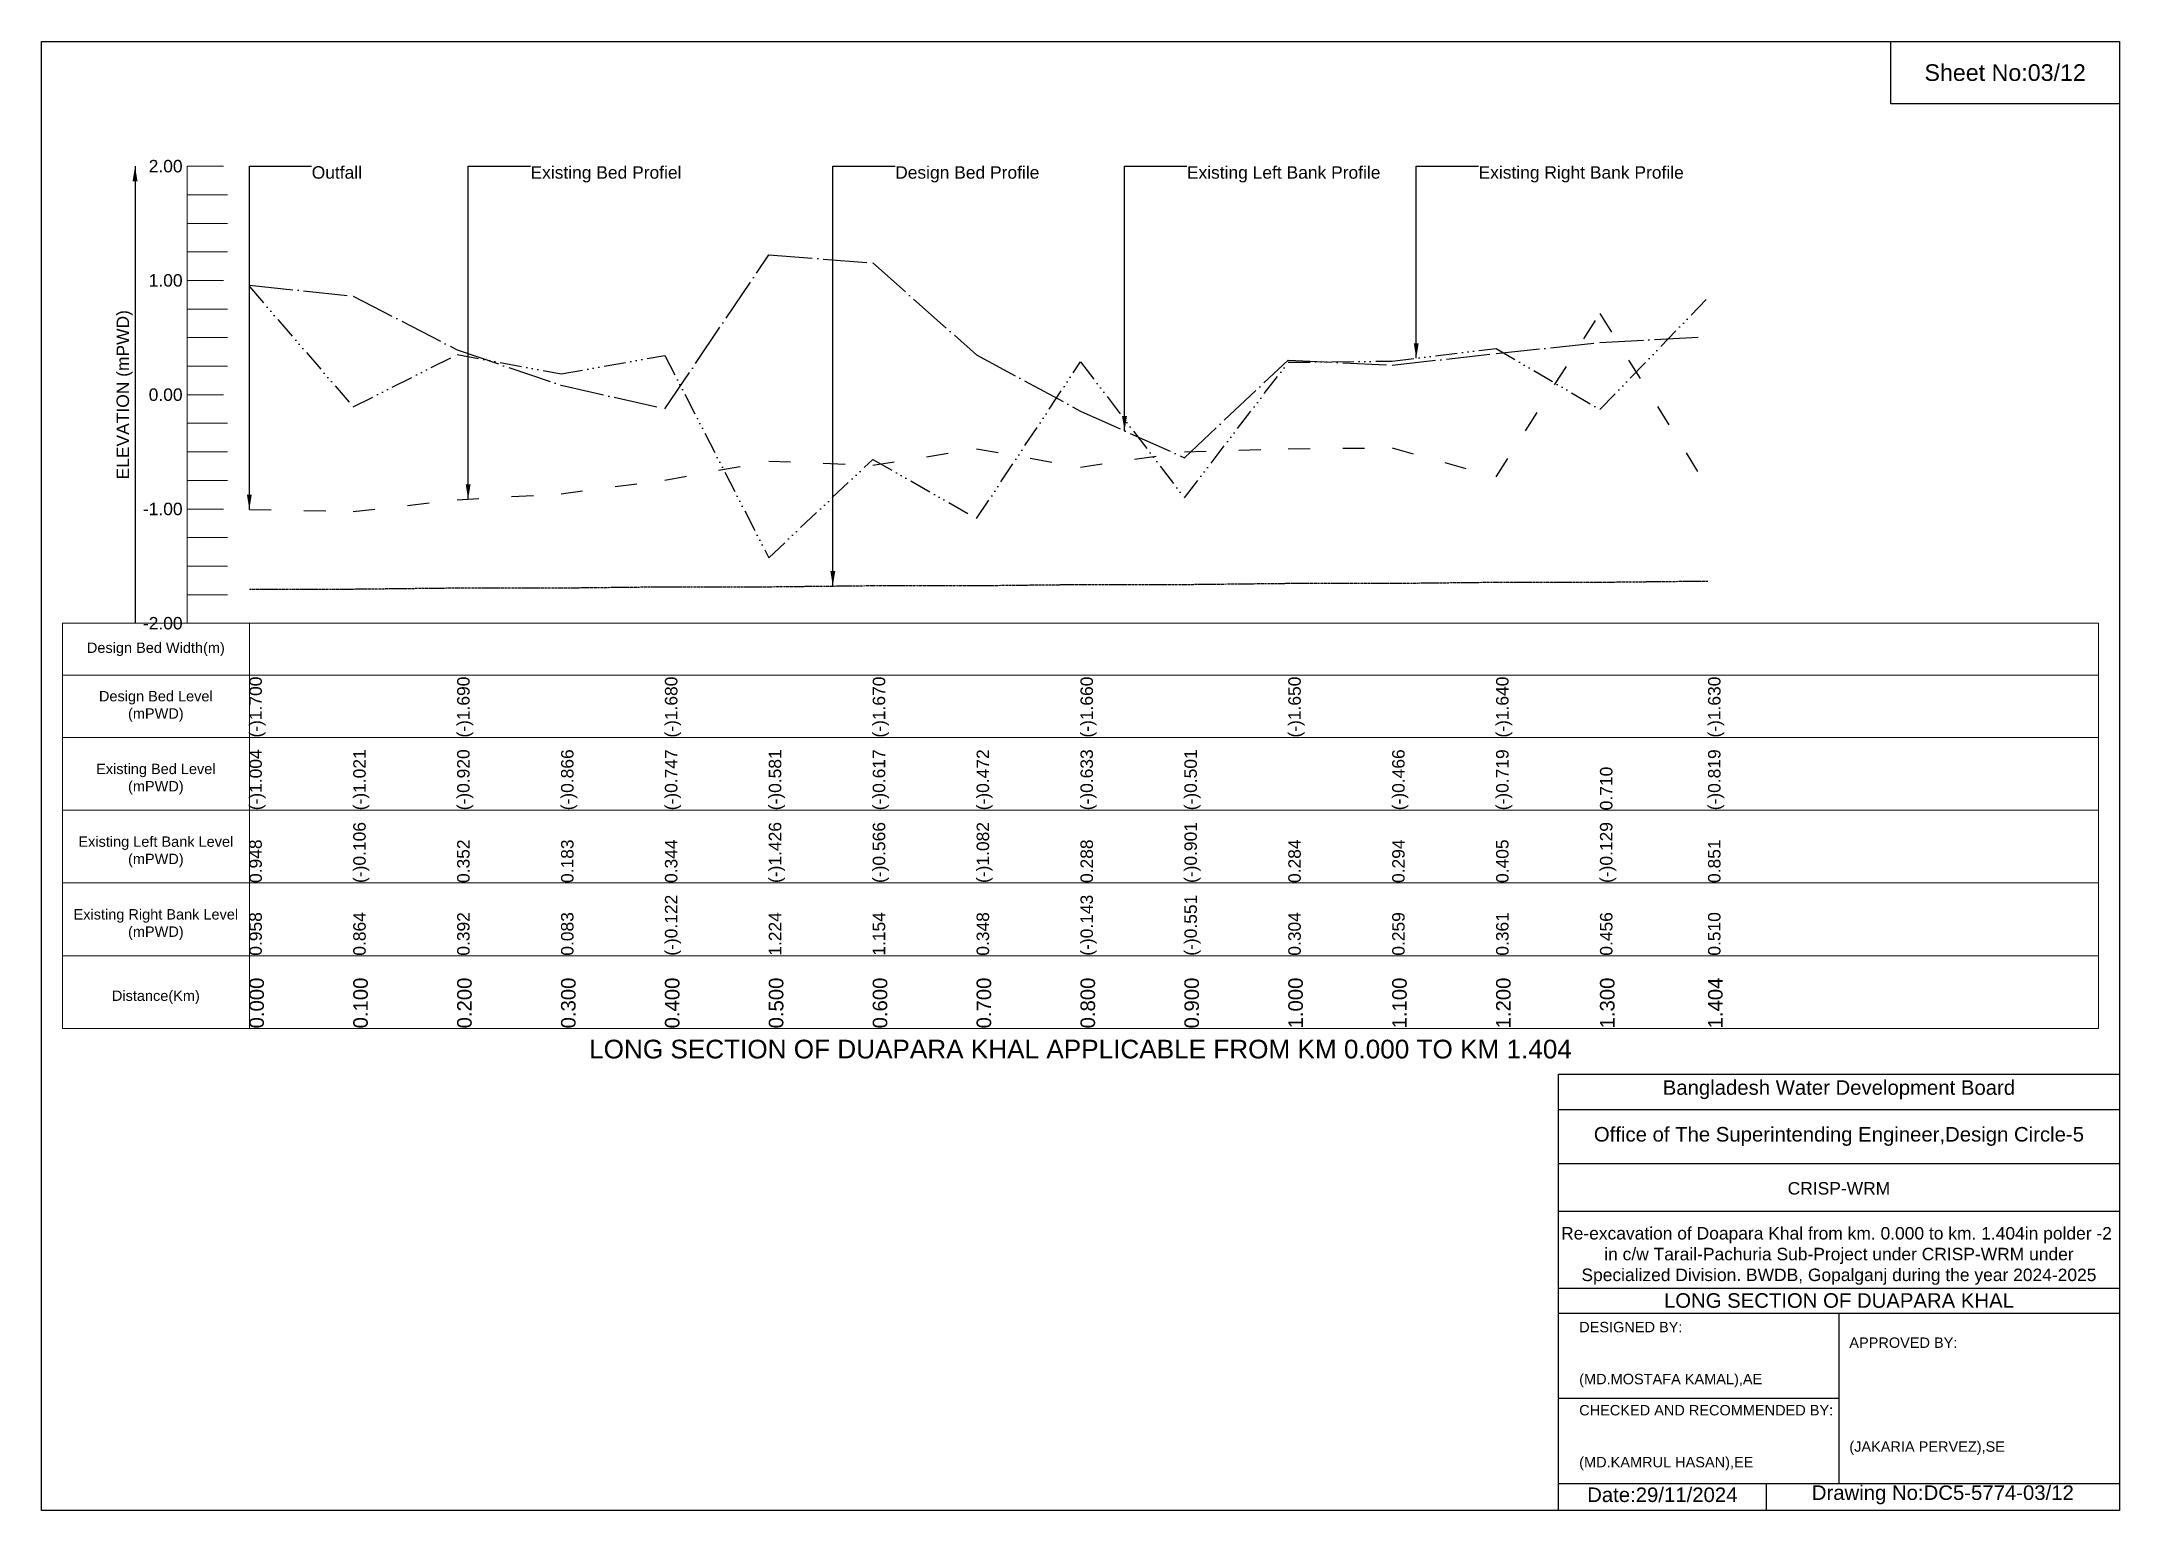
# Model space of a CAD drawing. Header units: inches. Extents: x 91000 to 218000, y -5656 to 7598.
# Drawn here: x 120000 to 128000, y -5656 to 0 of the extents above; entities that cross this region are included whole.
import ezdxf

# ---------------------------------------------------------------- set-up
doc = ezdxf.new("R2010")
doc.units = ezdxf.units.IN
doc.header["$LTSCALE"] = 7
doc.header["$MEASUREMENT"] = 0
for name, pattern in [('ACAD_ISO03W100', [30, 12, -18]), ('ACAD_ISO04W100', [30, 24, -3, 0, -3]), ('ACAD_ISO14W100', [24, 12, -3, 0, -3, 0, -3, 0, -3]), ('CENTER', [2, 1.25, -0.25, 0.25, -0.25])]:
    doc.linetypes.add(name, pattern=pattern)
for name, color, linetype, lineweight in [('Design Bed Level Long Section', 7, 'CENTER', 25), ('Existing Bed Level for Long Section', 7, 'ACAD_ISO03W100', 25), ('Existing Left Bank of Long section', 7, 'ACAD_ISO04W100', 25), ('Existing Right Bank of Long Section', 7, 'ACAD_ISO14W100', 25), ('Long Section Border', 7, 'Continuous', 9), ('Long Section Labels', 7, 'Continuous', 9), ('Vscale for Long Section', 7, 'Continuous', 9)]:
    doc.layers.add(name, color=color, linetype=linetype, lineweight=lineweight)
doc.styles.get("Standard").update_dxf_attribs({"font": 'arial.ttf'})
doc.dimstyles.get("Standard").update_dxf_attribs({"dimtxt": 0.18, "dimasz": 0.18, "dimexe": 0.18, "dimexo": 0.0625, "dimgap": 0.09, "dimtad": 0, "dimtih": 1, "dimtoh": 1, "dimdec": 4, "dimzin": 0, "dimdsep": 46, "dimtxsty": 'Standard', "dimcen": 0.09, "dimadec": 0, "dimazin": 0, "dimtfac": 1, "dimtdec": 4, "dimtofl": 0, "dimtmove": 0, "dimatfit": 3, "dimfxl": 1, "dimtolj": 1, "dimtzin": 0, "dimarcsym": 0})

msp = doc.modelspace()

# ---------------------------------------------------------------- texts
at = {"attachment_point": 5}
for s, insert, char_height in [('Sheet No:03/12', (127560, -120), 64), ('Bangladesh Water Development Board', (126920, -4036), 56), ('Office of The Superintending Engineer,Design Circle-5', (126920, -4216), 56)]:
    msp.add_mtext(s, dxfattribs=dict(at, insert=insert, char_height=char_height))
for s, insert, char_height, width, attachment_point in [('CRISP-WRM', (126920, -4416), 48, 2240, 5), ('Re-excavation of Doapara Khal from km. 0.000 to km. 1.404in polder -2  in c/w Tarail-Pachuria Sub-Project under CRISP-WRM under Specialized Division. BWDB, Gopalganj during the year 2024-2025', (126920, -4676), 48, 2160, 5), ('LONG SECTION OF DUAPARA KHAL', (126920, -4848), 56, 2240, 5), ('DESIGNED BY:^J^J^J(MD.MOSTAFA KAMAL),AE', (125920, -5056), 40, 1120, 4), ('APPROVED BY:^J^J^J^J^J^J(JAKARIA PERVEZ),SE', (126960, -5216), 40, 1120, 4), ('CHECKED AND RECOMMENDED BY:^J^J^J(MD.KAMRUL HASAN),EE', (125920, -5376), 40, 1120, 4), ('Date:29/11/2024', (126240, -5596), 56, 1120, 5), ('Drawing No:DC5-5774-03/12', (127320, -5596), 56, 1760, 5)]:
    msp.add_mtext(s, dxfattribs=dict(insert=insert, char_height=char_height, width=width, attachment_point=attachment_point))
at = {"layer": 'Long Section Border', "attachment_point": 5}
for s, insert, char_height in [('Design Bed Width(m)', (120440, -2340), 40), ('Design Bed Level^J(mPWD)', (120440, -2560), 40), ('Existing Bed Level^J(mPWD)', (120440, -2840), 40), ('Existing Left Bank Level^J(mPWD)', (120440, -3120), 40), ('Existing Right Bank Level^J(mPWD)', (120440, -3400), 40), ('Distance(Km)', (120440, -3680), 40), ('LONG SECTION OF DUAPARA KHAL APPLICABLE FROM KM 0.000 TO KM 1.404', (124000, -3880), 72)]:
    msp.add_mtext(s, dxfattribs=dict(at, insert=insert, char_height=char_height))
at = {"layer": 'Long Section Labels', "char_height": 48, "attachment_point": 1}
for s, insert in [('Outfall', (121040, -480)), ('Existing Bed Profiel', (121882.4, -480)), ('Design Bed Profile', (123286.4, -480)), ('Existing Left Bank Profile', (124409.5, -480)), ('Existing Right Bank Profile', (125532.6, -480))]:
    msp.add_mtext(s, dxfattribs=dict(at, insert=insert))
at = {"layer": 'Vscale for Long Section', "char_height": 48, "attachment_point": 6}
for s, insert in [('2.00', (120543, -480)), ('1.00', (120543, -920)), ('0.00', (120543, -1360)), ('-1.00', (120543, -1800)), ('-2.00', (120543, -2240))]:
    msp.add_mtext(s, dxfattribs=dict(at, insert=insert))
at = {"layer": 'Vscale for Long Section', "rotation": 90}
for s, insert, char_height, attachment_point in [('ELEVATION (mPWD)', (120320, -1360), 48, 5), ('(-)1.700', (120800, -2680), 48, 1), ('(-)1.700', (120800, -2680), 48, 1), ('(-)1.690', (121600, -2680), 48, 1), ('(-)1.690', (121600, -2680), 48, 1), ('(-)1.680', (122400, -2680), 48, 1), ('(-)1.680', (122400, -2680), 48, 1), ('(-)1.670', (123200, -2680), 48, 1), ('(-)1.670', (123200, -2680), 48, 1), ('(-)1.660', (124000, -2680), 48, 1), ('(-)1.660', (124000, -2680), 48, 1), ('(-)1.650', (124800, -2680), 48, 1), ('(-)1.650', (124800, -2680), 48, 1), ('(-)1.640', (125600, -2680), 48, 1), ('(-)1.640', (125600, -2680), 48, 1), ('(-)1.630', (126416, -2680), 48, 1), ('(-)1.004', (120800, -2960), 48, 1), ('(-)1.021', (121200, -2960), 48, 1), ('(-)0.920', (121600, -2960), 48, 1), ('(-)0.866', (122000, -2960), 48, 1), ('(-)0.747', (122400, -2960), 48, 1), ('(-)0.581', (122800, -2960), 48, 1), ('(-)0.617', (123200, -2960), 48, 1), ('(-)0.472', (123600, -2960), 48, 1), ('(-)0.472', (123600, -2960), 48, 1), ('(-)0.633', (124000, -2960), 48, 1), ('(-)0.501', (124400, -2960), 48, 1), ('(-)0.466', (125200, -2960), 48, 1), ('(-)0.719', (125600, -2960), 48, 1), ('0.710', (126000, -2960), 48, 1), ('(-)0.819', (126416, -2960), 48, 1), ('(-)0.106', (121200, -3240), 48, 1), ('(-)1.426', (122800, -3240), 48, 1), ('(-)0.566', (123200, -3240), 48, 1), ('(-)1.082', (123600, -3240), 48, 1), ('(-)0.901', (124400, -3240), 48, 1), ('(-)0.129', (126000, -3240), 48, 1), ('0.948', (120800, -3240), 48, 1), ('0.352', (121600, -3240), 48, 1), ('0.183', (122000, -3240), 48, 1), ('0.344', (122400, -3240), 48, 1), ('0.288', (124000, -3240), 48, 1), ('0.284', (124800, -3240), 48, 1), ('0.294', (125200, -3240), 48, 1), ('0.405', (125600, -3240), 48, 1), ('0.851', (126416, -3240), 48, 1), ('0.958', (120800, -3520), 48, 1), ('0.864', (121200, -3520), 48, 1), ('0.392', (121600, -3520), 48, 1), ('0.083', (122000, -3520), 48, 1), ('(-)0.122', (122400, -3520), 48, 1), ('1.224', (122800, -3520), 48, 1), ('1.154', (123200, -3520), 48, 1), ('0.348', (123600, -3520), 48, 1), ('(-)0.143', (124000, -3520), 48, 1), ('(-)0.551', (124400, -3520), 48, 1), ('0.304', (124800, -3520), 48, 1), ('0.259', (125200, -3520), 48, 1), ('0.361', (125600, -3520), 48, 1), ('0.456', (126000, -3520), 48, 1), ('0.510', (126416, -3520), 48, 1), ('0.000', (120800, -3800), 56, 1), ('0.100', (121200, -3800), 56, 1), ('0.200', (121600, -3800), 56, 1), ('0.300', (122000, -3800), 56, 1), ('0.400', (122400, -3800), 56, 1), ('0.500', (122800, -3800), 56, 1), ('0.600', (123200, -3800), 56, 1), ('0.700', (123600, -3800), 56, 1), ('0.800', (124000, -3800), 56, 1), ('0.900', (124400, -3800), 56, 1), ('1.000', (124800, -3800), 56, 1), ('1.100', (125200, -3800), 56, 1), ('1.200', (125600, -3800), 56, 1), ('1.300', (126000, -3800), 56, 1), ('1.404', (126416, -3800), 56, 1)]:
    msp.add_mtext(s, dxfattribs=dict(at, insert=insert, char_height=char_height, attachment_point=attachment_point))

# ---------------------------------------------------------------- linework, layer by layer
for points in [[(120000, 0), (128000, 0), (128000, -5656), (120000, -5656)], [(127120, 0), (128000, 0), (128000, -240), (127120, -240)]]:
    msp.add_lwpolyline(points, close=True)
for points in [[(125840, -5656), (125840, -3976), (128000, -3976)], [(125840, -4112), (128000, -4112)], [(125840, -4320), (128000, -4320)], [(125840, -4504), (128000, -4504)], [(125840, -4800), (128000, -4800)], [(125840, -4896), (128000, -4896)], [(126920, -4896), (126920, -5552)], [(125840, -5224), (126920, -5224)], [(125840, -5552), (128000, -5552)], [(126640, -5552), (126640, -5656)]]:
    msp.add_lwpolyline(points)
at = {"layer": 'Design Bed Level Long Section'}
msp.add_lwpolyline([(120800, -2108), (121200, -2108), (121600, -2103.6), (122000, -2103.6), (122400, -2099.2), (122800, -2099.2), (123200, -2094.8), (123600, -2094.8), (124000, -2090.4), (124400, -2090.4), (124800, -2086), (125200, -2086), (125600, -2081.6), (126000, -2081.6), (126416, -2077.2)], dxfattribs=at)
at = {"layer": 'Existing Bed Level for Long Section'}
msp.add_lwpolyline([(120800, -1801.8), (121200, -1809.2), (121600, -1764.8), (122000, -1741), (122400, -1688.7), (122800, -1615.6), (123200, -1631.5), (123600, -1567.7), (124000, -1638.5), (124400, -1580.4), (124800, -1567.7), (125200, -1565), (125600, -1676.4), (126000, -1047.6), (126416, -1720.4)], dxfattribs=at)
at = {"layer": 'Existing Left Bank of Long section'}
msp.add_lwpolyline([(120800, -938.5), (121200, -979.8), (121600, -1187.5), (122000, -1323.5), (122400, -1413.7), (122800, -821.4), (123200, -852.2), (123600, -1206.9), (124000, -1422.9), (124400, -1602.4), (124800, -1226.2), (125200, -1246), (125600, -1201.2), (126000, -1159.4), (126416, -1135.6)], dxfattribs=at)
at = {"layer": 'Existing Right Bank of Long Section'}
msp.add_lwpolyline([(120800, -942.9), (121200, -1406.6), (121600, -1205.1), (122000, -1279.5), (122400, -1208.6), (122800, -1987.4), (123200, -1609), (123600, -1836.1), (124000, -1233.3), (124400, -1756.4), (124800, -1235), (125200, -1230.6), (125600, -1181.8), (126000, -1416.8), (126416, -985.6)], dxfattribs=at)
at = {"layer": 'Long Section Border'}
msp.add_lwpolyline([(120080, -2240), (127920, -2240), (127920, -3800), (120080, -3800)], close=True, dxfattribs=at)
for points in [[(120800, -2240), (120800, -3800)], [(120080, -2440), (127920, -2440)], [(120080, -2680), (127920, -2680)], [(120080, -2960), (127920, -2960)], [(120080, -3240), (127920, -3240)], [(120080, -3520), (127920, -3520)]]:
    msp.add_lwpolyline(points, dxfattribs=at)
at = {"layer": 'Vscale for Long Section'}
for points in [[(120560, -2240), (120560, -1800), (120560, -1360), (120560, -920), (120560, -480)], [(120560, -480), (120700, -480)], [(120560, -590), (120716, -590)], [(120560, -700), (120716, -700)], [(120560, -810), (120716, -810)], [(120560, -920), (120700, -920)], [(120560, -1030), (120716, -1030)], [(120560, -1140), (120716, -1140)], [(120560, -1250), (120716, -1250)], [(120560, -1360), (120700, -1360)], [(120560, -1470), (120716, -1470)], [(120560, -1580), (120716, -1580)], [(120560, -1690), (120716, -1690)], [(120560, -1800), (120700, -1800)], [(120560, -1910), (120716, -1910)], [(120560, -2020), (120716, -2020)], [(120560, -2130), (120716, -2130)], [(120560, -2240), (120700, -2240)]]:
    msp.add_lwpolyline(points, dxfattribs=at)

msp.set_redraw_order([(e.dxf.handle, doc.entitydb.next_handle()) for e in msp.query("TEXT MTEXT ATTDEF DIMENSION ARC_DIMENSION")])  # texts and dimensions are drawn at this point

# ---------------------------------------------------------------- leaders
at = {"layer": 'Long Section Labels', "annotation_type": 0, "has_hookline": 1, "hookline_direction": 0}
for points, text_width in [([(120800, -1801.8), (120800, -480), (121039.9, -480)], 185.8), ([(121642.4, -1762.3), (121642.4, -480), (121882.3, -480)], 571.4), ([(123046.4, -2096.5), (123046.4, -480), (123286.3, -480)], 547.4), ([(124169.5, -1499), (124169.5, -480), (124409.4, -480)], 737.4), ([(125292.6, -1219.3), (125292.6, -480), (125532.5, -480)], 782)]:
    msp.add_leader(points, dimstyle='Standard', override={"dimasz": 57.6}, dxfattribs=dict(at, text_width=text_width))
at = {"layer": 'Vscale for Long Section'}
msp.add_leader([(120360, -480), (120360, -2240)], dimstyle='Standard', override={"dimasz": 57.6}, dxfattribs=at)

doc.saveas('drawing.dxf')
